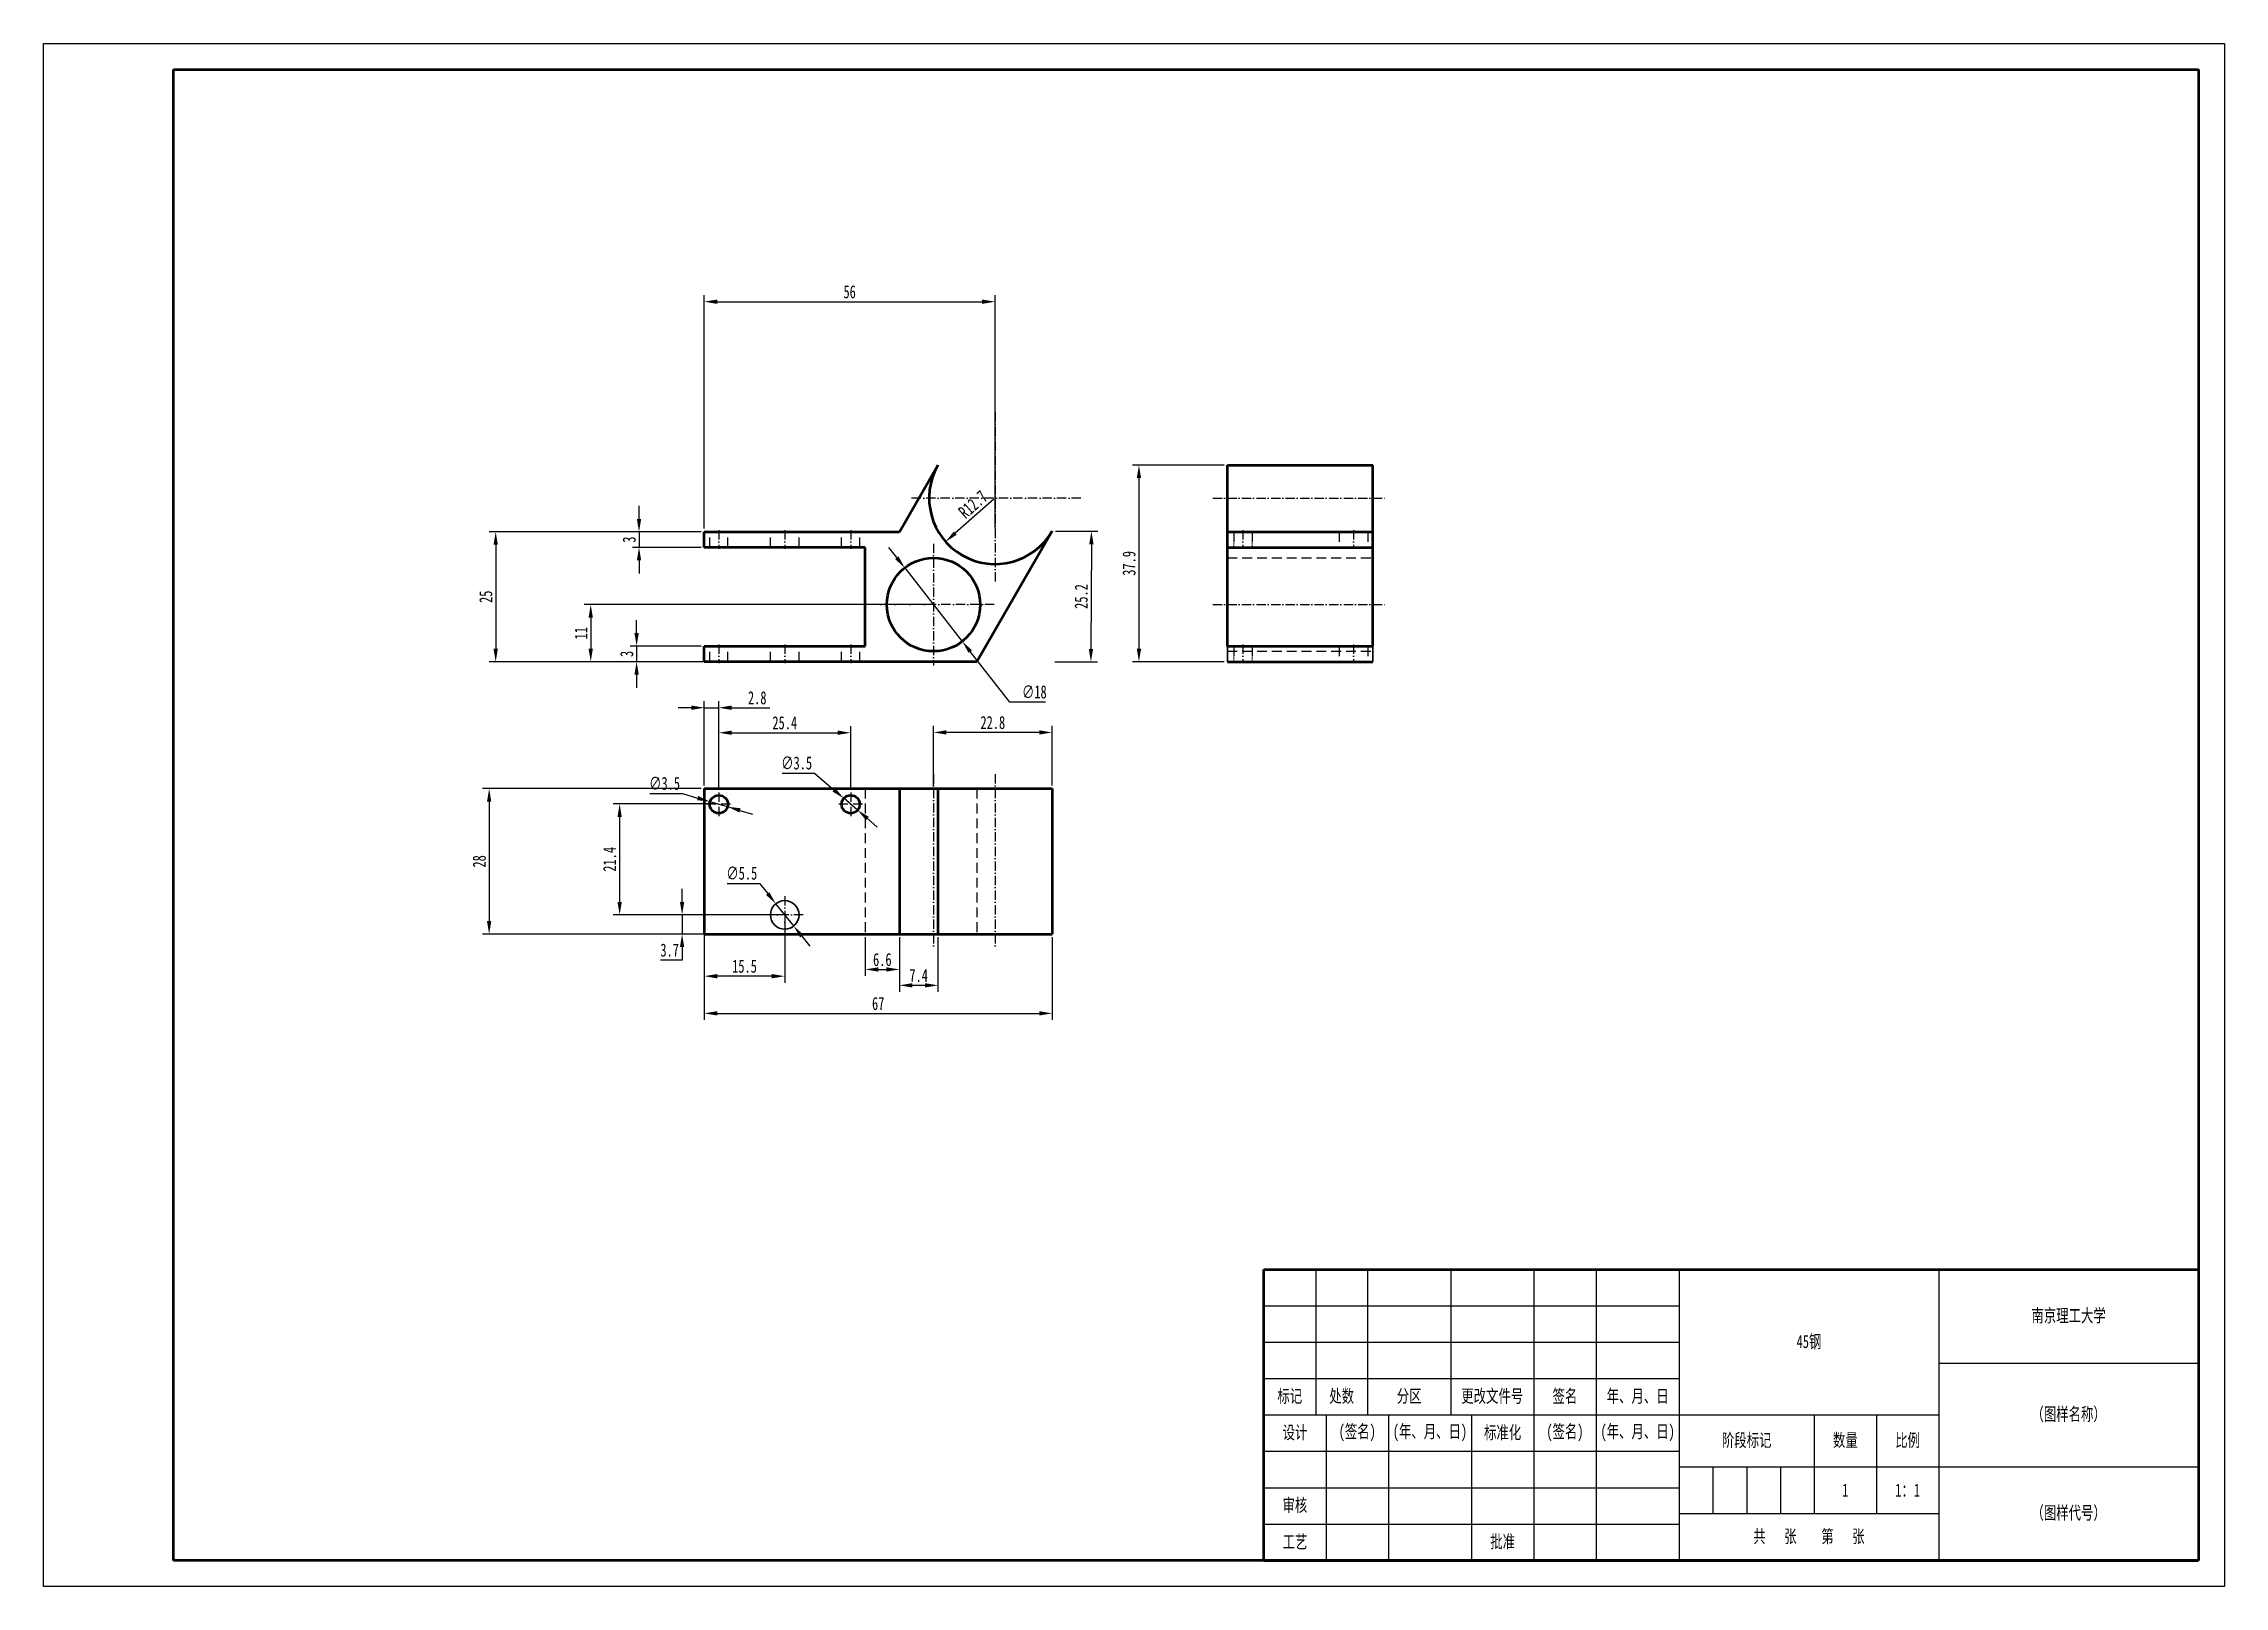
# Model space of a CAD drawing. Header units: millimetres. Extents: x 1050 to 2021, y 766 to 1186.
# Drawn here: x 1050 to 1470, y 765.6 to 1062.6 of the extents above; entities that cross this region are included whole.
import ezdxf

# ---------------------------------------------------------------- set-up
doc = ezdxf.new("R2010")
doc.units = ezdxf.units.MM
doc.header["$LTSCALE"] = 0.3
doc.linetypes.add('DASHDOT', pattern=[18.5, 12, -3, 0.5, -3])
doc.linetypes.add('DASHED', pattern=[19.05, 12.7, -6.35])
for name, color, linetype, lineweight in [('尺寸线', 3, 'Continuous', 25), ('粗实线', 7, 'Continuous', 50), ('细实线', 7, 'Continuous', 25), ('细文本', 7, 'Continuous', 25)]:
    doc.layers.add(name, color=color, linetype=linetype, lineweight=lineweight)
doc.styles.add('NUT Standard', font='simfang.ttf', dxfattribs={"width": 0.7, "height": 2.5})
doc.dimstyles.new('NUT Standard', dxfattribs={"dimtxt": 2.5, "dimasz": 2.5, "dimexe": 1.25, "dimexo": 0.625, "dimtad": 1, "dimtoh": 1, "dimdec": 1, "dimdsep": 46, "dimtxsty": 'NUT Standard', "dimcen": 2.5, "dimadec": 0, "dimazin": 0, "dimtfac": 1, "dimtdec": 1, "dimtmove": 0, "dimatfit": 3, "dimfxl": 1, "dimarcsym": 0})

msp = doc.modelspace()

# ---------------------------------------------------------------- texts
at = {"layer": '粗实线', "char_height": 2.5, "attachment_point": 5, "style": 'NUT Standard'}
for s, insert in [('\\pxqc;{\\fFangSong|b0|i0|c134|p49;1}', (1397.04, 784.12)), ('\\pxqc;{\\fFangSong|b0|i0|c134|p49;1：1}', (1409.04, 784.12))]:
    msp.add_mtext_dynamic_manual_height_columns(s, width=12, gutter_width=12.5, heights=[0], dxfattribs=dict(at, insert=insert))
at = {"layer": '细文本', "char_height": 2.5, "attachment_point": 5, "style": 'NUT Standard'}
for s, insert, width in [('{\\fFangSong|b0|i0|c134|p49;南京理工大学}', (1440.04, 817.62), 50), ('45钢', (1390.04, 812.62), 50), ('标记', (1290.04, 802.12), 10), ('处数', (1300.04, 802.12), 10), ('分区', (1313.04, 802.12), 16), ('更改文件号', (1329.04, 802.12), 16), ('签名', (1343.04, 802.12), 12), ('年、月、日', (1357.04, 802.12), 16), ('（图样名称）', (1440.04, 798.62), 50), ('设计', (1291.04, 795.12), 12), ('(签名)', (1303.04, 795.12), 12), ('(年、月、日)', (1317.04, 795.12), 16), ('标准化', (1331.04, 795.12), 12), ('(签名)', (1343.04, 795.12), 12), ('(年、月、日)', (1357.04, 795.12), 16), ('阶段标记', (1378.04, 793.62), 26), ('数量', (1397.04, 793.62), 12), ('比例', (1409.04, 793.62), 12), ('审核', (1291.04, 781.12), 12), ('（图样代号）', (1440.04, 779.62), 50), ('工艺', (1291.04, 774.12), 12), ('批准', (1331.04, 774.12), 12), ('共   张    第   张', (1390.04, 775.12), 50)]:
    msp.add_mtext(s, dxfattribs=dict(at, insert=insert, width=width))

# ---------------------------------------------------------------- blocks, each defined once
blk = doc.blocks.new('*D5')
at = {"layer": 'Defpoints', "color": 0, "transparency": 16777216}
for p in [(1233.28, 975.13), (1223.75, 966.73)]:
    blk.add_point(p, dxfattribs=at)
at = {"layer": '尺寸线', "color": 0, "lineweight": -2, "transparency": 16777216}
blk.add_line((1233.07, 974.95), (1225.63, 968.38), dxfattribs=at)
at = {"layer": '尺寸线', "color": 0, "transparency": 16777216}
blk.add_solid([(1225.35, 968.7), (1225.9, 968.07), (1223.75, 966.73)], dxfattribs=at)
at = {"layer": '尺寸线', "color": 0, "transparency": 16777216, "insert": (1229.03, 973.91), "char_height": 2.5, "attachment_point": 5, "rotation": 41.4159, "style": 'NUT Standard'}
blk.add_mtext('R12.7', dxfattribs=at)
blk = doc.blocks.new('*D6')
at = {"layer": 'Defpoints', "color": 0, "transparency": 16777216}
for p in [(1215.89, 961.69), (1226.97, 947.54)]:
    blk.add_point(p, dxfattribs=at)
at = {"layer": '尺寸线', "color": 0, "lineweight": -2, "transparency": 16777216}
for p, q in [((1214.35, 963.66), (1212.81, 965.63)), ((1215.89, 961.69), (1226.97, 947.54)), ((1236.14, 935.84), (1228.52, 945.57)), ((1243.02, 935.84), (1236.14, 935.84))]:
    blk.add_line(p, q, dxfattribs=at)
at = {"layer": '尺寸线', "color": 0, "transparency": 16777216}
for points in [[(1214.68, 963.92), (1214.02, 963.4), (1215.89, 961.69)], [(1228.84, 945.83), (1228.19, 945.32), (1226.97, 947.54)]]:
    blk.add_solid(points, dxfattribs=at)
at = {"layer": '尺寸线', "color": 0, "transparency": 16777216, "insert": (1240.85, 937.8), "char_height": 2.5, "attachment_point": 5, "style": 'NUT Standard'}
blk.add_mtext('∅18', dxfattribs=at)
blk = doc.blocks.new('*D7')
at = {"layer": 'Defpoints', "color": 0, "transparency": 16777216}
for p in [(1178.4, 916.68), (1181.76, 915.71)]:
    blk.add_point(p, dxfattribs=at)
at = {"layer": '尺寸线', "color": 0, "lineweight": -2, "transparency": 16777216}
for p, q in [((1166.82, 918.23), (1173.06, 918.23)), ((1173.06, 918.23), (1175.99, 917.38)), ((1181.76, 915.71), (1178.4, 916.68)), ((1184.16, 915.01), (1186.56, 914.31))]:
    blk.add_line(p, q, dxfattribs=at)
at = {"layer": '尺寸线', "color": 0, "transparency": 16777216}
for points in [[(1176.11, 917.78), (1175.88, 916.98), (1178.4, 916.68)], [(1184.28, 915.41), (1184.04, 914.61), (1181.76, 915.71)]]:
    blk.add_solid(points, dxfattribs=at)
at = {"layer": '尺寸线', "color": 0, "transparency": 16777216, "insert": (1169.63, 920.19), "char_height": 2.5, "attachment_point": 5, "style": 'NUT Standard'}
blk.add_mtext('∅3.5', dxfattribs=at)
blk = doc.blocks.new('*D8')
at = {"layer": 'Defpoints', "color": 0, "transparency": 16777216}
for p in [(1204.15, 917.33), (1206.81, 915.05)]:
    blk.add_point(p, dxfattribs=at)
at = {"layer": '尺寸线', "color": 0, "lineweight": -2, "transparency": 16777216}
for p, q in [((1192.27, 922.16), (1198.5, 922.16)), ((1198.5, 922.16), (1202.25, 918.96)), ((1206.81, 915.05), (1204.15, 917.33)), ((1208.71, 913.43), (1210.61, 911.8))]:
    blk.add_line(p, q, dxfattribs=at)
at = {"layer": '尺寸线', "color": 0, "transparency": 16777216}
for points in [[(1202.52, 919.27), (1201.98, 918.64), (1204.15, 917.33)], [(1208.98, 913.75), (1208.44, 913.11), (1206.81, 915.05)]]:
    blk.add_solid(points, dxfattribs=at)
at = {"layer": '尺寸线', "color": 0, "transparency": 16777216, "insert": (1195.07, 924.12), "char_height": 2.5, "attachment_point": 5, "style": 'NUT Standard'}
blk.add_mtext('∅3.5', dxfattribs=at)
blk = doc.blocks.new('*D9')
at = {"layer": 'Defpoints', "color": 0, "transparency": 16777216}
for p in [(1191.06, 897.04), (1194.5, 892.75)]:
    blk.add_point(p, dxfattribs=at)
at = {"layer": '尺寸线', "color": 0, "lineweight": -2, "transparency": 16777216}
for p, q in [((1181.69, 900.94), (1187.93, 900.94)), ((1187.93, 900.94), (1189.49, 898.99)), ((1194.5, 892.75), (1191.06, 897.04)), ((1196.06, 890.8), (1197.63, 888.85))]:
    blk.add_line(p, q, dxfattribs=at)
at = {"layer": '尺寸线', "color": 0, "transparency": 16777216}
for points in [[(1189.82, 899.25), (1189.17, 898.73), (1191.06, 897.04)], [(1196.39, 891.06), (1195.74, 890.54), (1194.5, 892.75)]]:
    blk.add_solid(points, dxfattribs=at)
at = {"layer": '尺寸线', "color": 0, "transparency": 16777216, "insert": (1184.5, 902.9), "char_height": 2.5, "attachment_point": 5, "style": 'NUT Standard'}
blk.add_mtext('∅5.5', dxfattribs=at)
blk = doc.blocks.new('*D10')
at = {"layer": 'Defpoints', "color": 0, "transparency": 16777216}
for p in [(1177.28, 919.19), (1135.85, 891.19), (1177.28, 891.19)]:
    blk.add_point(p, dxfattribs=at)
at = {"layer": '尺寸线', "color": 0, "lineweight": -2, "transparency": 16777216}
for p, q in [((1176.65, 919.19), (1134.6, 919.19)), ((1135.85, 916.69), (1135.85, 893.69)), ((1176.65, 891.19), (1134.6, 891.19))]:
    blk.add_line(p, q, dxfattribs=at)
at = {"layer": '尺寸线', "color": 0, "transparency": 16777216}
for points in [[(1135.43, 916.69), (1136.26, 916.69), (1135.85, 919.19)], [(1135.43, 893.69), (1136.26, 893.69), (1135.85, 891.19)]]:
    blk.add_solid(points, dxfattribs=at)
at = {"layer": '尺寸线', "color": 0, "transparency": 16777216, "insert": (1133.96, 905.19), "char_height": 2.5, "attachment_point": 5, "rotation": 90, "style": 'NUT Standard'}
blk.add_mtext('28', dxfattribs=at)
blk = doc.blocks.new('*D11')
at = {"layer": 'Defpoints', "color": 0, "transparency": 16777216}
for p in [(1177.28, 968.63), (1137.11, 943.63), (1177.28, 943.63)]:
    blk.add_point(p, dxfattribs=at)
at = {"layer": '尺寸线', "color": 0, "lineweight": -2, "transparency": 16777216}
for p, q in [((1176.65, 968.63), (1135.86, 968.63)), ((1137.11, 966.13), (1137.11, 946.13)), ((1176.65, 943.63), (1135.86, 943.63))]:
    blk.add_line(p, q, dxfattribs=at)
at = {"layer": '尺寸线', "color": 0, "transparency": 16777216}
for points in [[(1136.69, 966.13), (1137.53, 966.13), (1137.11, 968.63)], [(1136.69, 946.13), (1137.53, 946.13), (1137.11, 943.63)]]:
    blk.add_solid(points, dxfattribs=at)
at = {"layer": '尺寸线', "color": 0, "transparency": 16777216, "insert": (1135.22, 956.13), "char_height": 2.5, "attachment_point": 5, "rotation": 90, "style": 'NUT Standard'}
blk.add_mtext('25', dxfattribs=at)
blk = doc.blocks.new('*D12')
at = {"layer": 'Defpoints', "color": 0, "transparency": 16777216}
for p in [(1221.43, 954.62), (1155.41, 943.63), (1221.43, 943.63)]:
    blk.add_point(p, dxfattribs=at)
at = {"layer": '尺寸线', "color": 0, "lineweight": -2, "transparency": 16777216}
for p, q in [((1220.81, 954.62), (1154.16, 954.62)), ((1155.41, 952.12), (1155.41, 946.13)), ((1220.81, 943.63), (1154.16, 943.63))]:
    blk.add_line(p, q, dxfattribs=at)
at = {"layer": '尺寸线', "color": 0, "transparency": 16777216}
for points in [[(1155, 952.12), (1155.83, 952.12), (1155.41, 954.62)], [(1155, 946.13), (1155.83, 946.13), (1155.41, 943.63)]]:
    blk.add_solid(points, dxfattribs=at)
at = {"layer": '尺寸线', "color": 0, "transparency": 16777216, "insert": (1153.54, 949.12), "char_height": 2.5, "attachment_point": 5, "rotation": 90, "style": 'NUT Standard'}
blk.add_mtext('11', dxfattribs=at)
blk = doc.blocks.new('*D13')
at = {"layer": 'Defpoints', "color": 0, "transparency": 16777216}
for p in [(1177.28, 946.63), (1164.25, 943.63), (1177.28, 943.63)]:
    blk.add_point(p, dxfattribs=at)
at = {"layer": '尺寸线', "color": 0, "lineweight": -2, "transparency": 16777216}
for p, q in [((1164.25, 949.13), (1164.25, 951.63)), ((1176.65, 946.63), (1163, 946.63)), ((1164.25, 946.63), (1164.25, 943.63)), ((1176.65, 943.63), (1163, 943.63)), ((1164.25, 941.13), (1164.25, 938.63))]:
    blk.add_line(p, q, dxfattribs=at)
at = {"layer": '尺寸线', "color": 0, "transparency": 16777216}
for points in [[(1163.83, 949.13), (1164.66, 949.13), (1164.25, 946.63)], [(1163.83, 941.13), (1164.66, 941.13), (1164.25, 943.63)]]:
    blk.add_solid(points, dxfattribs=at)
at = {"layer": '尺寸线', "color": 0, "transparency": 16777216, "insert": (1162.36, 945.13), "char_height": 2.5, "attachment_point": 5, "rotation": 90, "style": 'NUT Standard'}
blk.add_mtext('3', dxfattribs=at)
blk = doc.blocks.new('*D14')
at = {"layer": 'Defpoints', "color": 0, "transparency": 16777216}
for p in [(1177.28, 968.63), (1164.72, 965.63), (1177.28, 965.63)]:
    blk.add_point(p, dxfattribs=at)
at = {"layer": '尺寸线', "color": 0, "lineweight": -2, "transparency": 16777216}
for p, q in [((1164.72, 971.13), (1164.72, 973.63)), ((1176.65, 968.63), (1163.47, 968.63)), ((1164.72, 968.63), (1164.72, 965.63)), ((1176.65, 965.63), (1163.47, 965.63)), ((1164.72, 963.13), (1164.72, 960.63))]:
    blk.add_line(p, q, dxfattribs=at)
at = {"layer": '尺寸线', "color": 0, "transparency": 16777216}
for points in [[(1164.3, 971.13), (1165.13, 971.13), (1164.72, 968.63)], [(1164.3, 963.13), (1165.13, 963.13), (1164.72, 965.63)]]:
    blk.add_solid(points, dxfattribs=at)
at = {"layer": '尺寸线', "color": 0, "transparency": 16777216, "insert": (1162.83, 967.13), "char_height": 2.5, "attachment_point": 5, "rotation": 90, "style": 'NUT Standard'}
blk.add_mtext('3', dxfattribs=at)
blk = doc.blocks.new('*D15')
at = {"layer": 'Defpoints', "color": 0, "transparency": 16777216}
for p in [(1205.48, 929.95), (1180.08, 918.47), (1205.48, 918.47)]:
    blk.add_point(p, dxfattribs=at)
at = {"layer": '尺寸线', "color": 0, "lineweight": -2, "transparency": 16777216}
for p, q in [((1180.08, 919.09), (1180.08, 931.2)), ((1182.58, 929.95), (1202.98, 929.95)), ((1205.48, 919.09), (1205.48, 931.2))]:
    blk.add_line(p, q, dxfattribs=at)
at = {"layer": '尺寸线', "color": 0, "transparency": 16777216}
for points in [[(1182.58, 930.37), (1182.58, 929.54), (1180.08, 929.95)], [(1202.98, 930.37), (1202.98, 929.54), (1205.48, 929.95)]]:
    blk.add_solid(points, dxfattribs=at)
at = {"layer": '尺寸线', "color": 0, "transparency": 16777216, "insert": (1192.78, 931.85), "char_height": 2.5, "attachment_point": 5, "style": 'NUT Standard'}
blk.add_mtext('25.4', dxfattribs=at)
blk = doc.blocks.new('*D16')
at = {"layer": 'Defpoints', "color": 0, "transparency": 16777216}
for p in [(1180.08, 934.77), (1177.28, 919.19), (1180.08, 919.19)]:
    blk.add_point(p, dxfattribs=at)
at = {"layer": '尺寸线', "color": 0, "lineweight": -2, "transparency": 16777216}
for p, q in [((1174.78, 934.77), (1172.28, 934.77)), ((1177.28, 919.82), (1177.28, 936.02)), ((1177.28, 934.77), (1180.08, 934.77)), ((1180.08, 919.82), (1180.08, 936.02)), ((1182.58, 934.77), (1189.89, 934.77))]:
    blk.add_line(p, q, dxfattribs=at)
at = {"layer": '尺寸线', "color": 0, "transparency": 16777216}
for points in [[(1174.78, 935.19), (1174.78, 934.35), (1177.28, 934.77)], [(1182.58, 935.19), (1182.58, 934.35), (1180.08, 934.77)]]:
    blk.add_solid(points, dxfattribs=at)
at = {"layer": '尺寸线', "color": 0, "transparency": 16777216, "insert": (1187.48, 936.67), "char_height": 2.5, "attachment_point": 5, "style": 'NUT Standard'}
blk.add_mtext('2.8', dxfattribs=at)
blk = doc.blocks.new('*D17')
at = {"layer": 'Defpoints', "color": 0, "transparency": 16777216}
for p in [(1177.28, 891.19), (1244.28, 891.19), (1244.28, 875.93)]:
    blk.add_point(p, dxfattribs=at)
at = {"layer": '尺寸线', "color": 0, "lineweight": -2, "transparency": 16777216}
for p, q in [((1177.28, 890.57), (1177.28, 874.68)), ((1244.28, 890.57), (1244.28, 874.68)), ((1179.78, 875.93), (1241.78, 875.93))]:
    blk.add_line(p, q, dxfattribs=at)
at = {"layer": '尺寸线', "color": 0, "transparency": 16777216}
for points in [[(1179.78, 876.35), (1179.78, 875.52), (1177.28, 875.93)], [(1241.78, 876.35), (1241.78, 875.52), (1244.28, 875.93)]]:
    blk.add_solid(points, dxfattribs=at)
at = {"layer": '尺寸线', "color": 0, "transparency": 16777216, "insert": (1210.78, 877.82), "char_height": 2.5, "attachment_point": 5, "style": 'NUT Standard'}
blk.add_mtext('67', dxfattribs=at)
blk = doc.blocks.new('*D18')
at = {"layer": 'Defpoints', "color": 0, "transparency": 16777216}
for p in [(1221.43, 930.01), (1221.43, 919.19), (1244.28, 919.19)]:
    blk.add_point(p, dxfattribs=at)
at = {"layer": '尺寸线', "color": 0, "lineweight": -2, "transparency": 16777216}
for p, q in [((1221.43, 919.82), (1221.43, 931.26)), ((1241.78, 930.01), (1223.93, 930.01)), ((1244.28, 919.82), (1244.28, 931.26))]:
    blk.add_line(p, q, dxfattribs=at)
at = {"layer": '尺寸线', "color": 0, "transparency": 16777216}
for points in [[(1223.93, 930.43), (1223.93, 929.6), (1221.43, 930.01)], [(1241.78, 930.43), (1241.78, 929.6), (1244.28, 930.01)]]:
    blk.add_solid(points, dxfattribs=at)
at = {"layer": '尺寸线', "color": 0, "transparency": 16777216, "insert": (1232.85, 931.91), "char_height": 2.5, "attachment_point": 5, "style": 'NUT Standard'}
blk.add_mtext('22.8', dxfattribs=at)
blk = doc.blocks.new('*D19')
at = {"layer": 'Defpoints', "color": 0, "transparency": 16777216}
for p in [(1233.28, 1012.94), (1177.28, 968.63), (1233.28, 968.63)]:
    blk.add_point(p, dxfattribs=at)
at = {"layer": '尺寸线', "color": 0, "lineweight": -2, "transparency": 16777216}
for p, q in [((1177.28, 969.26), (1177.28, 1014.19)), ((1179.78, 1012.94), (1230.78, 1012.94)), ((1233.28, 969.26), (1233.28, 1014.19))]:
    blk.add_line(p, q, dxfattribs=at)
at = {"layer": '尺寸线', "color": 0, "transparency": 16777216}
for points in [[(1179.78, 1013.35), (1179.78, 1012.52), (1177.28, 1012.94)], [(1230.78, 1013.35), (1230.78, 1012.52), (1233.28, 1012.94)]]:
    blk.add_solid(points, dxfattribs=at)
at = {"layer": '尺寸线', "color": 0, "transparency": 16777216, "insert": (1205.28, 1014.83), "char_height": 2.5, "attachment_point": 5, "style": 'NUT Standard'}
blk.add_mtext('56', dxfattribs=at)
blk = doc.blocks.new('*D20')
at = {"layer": 'Defpoints', "color": 0, "transparency": 16777216}
for p in [(1278.03, 981.48), (1260.99, 943.63), (1278.03, 943.63)]:
    blk.add_point(p, dxfattribs=at)
at = {"layer": '尺寸线', "color": 0, "lineweight": -2, "transparency": 16777216}
for p, q in [((1277.4, 981.48), (1259.74, 981.48)), ((1260.99, 978.98), (1260.99, 946.13)), ((1277.4, 943.63), (1259.74, 943.63))]:
    blk.add_line(p, q, dxfattribs=at)
at = {"layer": '尺寸线', "color": 0, "transparency": 16777216}
for points in [[(1260.58, 978.98), (1261.41, 978.98), (1260.99, 981.48)], [(1260.58, 946.13), (1261.41, 946.13), (1260.99, 943.63)]]:
    blk.add_solid(points, dxfattribs=at)
at = {"layer": '尺寸线', "color": 0, "transparency": 16777216, "insert": (1259.1, 962.56), "char_height": 2.5, "attachment_point": 5, "rotation": 90, "style": 'NUT Standard'}
blk.add_mtext('37.9', dxfattribs=at)
blk = doc.blocks.new('*D21')
at = {"layer": 'Defpoints', "color": 0, "transparency": 16777216}
for p in [(1244.28, 968.78), (1244.17, 943.63), (1251.74, 943.6)]:
    blk.add_point(p, dxfattribs=at)
at = {"layer": '尺寸线', "color": 0, "lineweight": -2, "transparency": 16777216}
for p, q in [((1244.9, 968.78), (1253.09, 968.74)), ((1251.83, 966.25), (1251.75, 946.1)), ((1244.79, 943.63), (1252.99, 943.59))]:
    blk.add_line(p, q, dxfattribs=at)
at = {"layer": '尺寸线', "color": 0, "transparency": 16777216}
for points in [[(1251.42, 966.25), (1252.25, 966.25), (1251.84, 968.75)], [(1251.33, 946.1), (1252.16, 946.1), (1251.74, 943.6)]]:
    blk.add_solid(points, dxfattribs=at)
at = {"layer": '尺寸线', "color": 0, "transparency": 16777216, "insert": (1249.89, 956.18), "char_height": 2.5, "attachment_point": 5, "rotation": 89.7567, "style": 'NUT Standard'}
blk.add_mtext('25.2', dxfattribs=at)
blk = doc.blocks.new('*D22')
at = {"layer": 'Defpoints', "color": 0, "transparency": 16777216}
for p in [(1214.86, 891.19), (1222.28, 891.19), (1222.28, 881.33)]:
    blk.add_point(p, dxfattribs=at)
at = {"layer": '尺寸线', "color": 0, "lineweight": -2, "transparency": 16777216}
for p, q in [((1214.86, 890.57), (1214.86, 880.08)), ((1222.28, 890.57), (1222.28, 880.08)), ((1217.36, 881.33), (1219.78, 881.33))]:
    blk.add_line(p, q, dxfattribs=at)
at = {"layer": '尺寸线', "color": 0, "transparency": 16777216}
for points in [[(1217.36, 881.75), (1217.36, 880.91), (1214.86, 881.33)], [(1219.78, 881.75), (1219.78, 880.91), (1222.28, 881.33)]]:
    blk.add_solid(points, dxfattribs=at)
at = {"layer": '尺寸线', "color": 0, "transparency": 16777216, "insert": (1218.57, 883.23), "char_height": 2.5, "attachment_point": 5, "style": 'NUT Standard'}
blk.add_mtext('7.4', dxfattribs=at)
blk = doc.blocks.new('*D23')
at = {"layer": 'Defpoints', "color": 0, "transparency": 16777216}
for p in [(1208.28, 891.19), (1214.86, 891.19), (1214.86, 884.39)]:
    blk.add_point(p, dxfattribs=at)
at = {"layer": '尺寸线', "color": 0, "lineweight": -2, "transparency": 16777216}
for p, q in [((1208.28, 890.57), (1208.28, 883.14)), ((1214.86, 890.57), (1214.86, 883.14)), ((1210.78, 884.39), (1212.36, 884.39))]:
    blk.add_line(p, q, dxfattribs=at)
at = {"layer": '尺寸线', "color": 0, "transparency": 16777216}
for points in [[(1210.78, 884.8), (1210.78, 883.97), (1208.28, 884.39)], [(1212.36, 884.8), (1212.36, 883.97), (1214.86, 884.39)]]:
    blk.add_solid(points, dxfattribs=at)
at = {"layer": '尺寸线', "color": 0, "transparency": 16777216, "insert": (1211.57, 886.28), "char_height": 2.5, "attachment_point": 5, "style": 'NUT Standard'}
blk.add_mtext('6.6', dxfattribs=at)
blk = doc.blocks.new('*D24')
at = {"layer": 'Defpoints', "color": 0, "transparency": 16777216}
for p in [(1192.78, 894.89), (1173.01, 891.19), (1192.78, 891.19)]:
    blk.add_point(p, dxfattribs=at)
at = {"layer": '尺寸线', "color": 0, "lineweight": -2, "transparency": 16777216}
for p, q in [((1173.01, 897.39), (1173.01, 899.89)), ((1192.15, 894.89), (1171.76, 894.89)), ((1173.01, 894.89), (1173.01, 891.19)), ((1192.15, 891.19), (1171.76, 891.19)), ((1173.01, 888.69), (1173.01, 886.19)), ((1173.01, 886.19), (1168.84, 886.19))]:
    blk.add_line(p, q, dxfattribs=at)
at = {"layer": '尺寸线', "color": 0, "transparency": 16777216}
for points in [[(1172.59, 897.39), (1173.42, 897.39), (1173.01, 894.89)], [(1172.59, 888.69), (1173.42, 888.69), (1173.01, 891.19)]]:
    blk.add_solid(points, dxfattribs=at)
at = {"layer": '尺寸线', "color": 0, "transparency": 16777216, "insert": (1170.61, 888.09), "char_height": 2.5, "attachment_point": 5, "style": 'NUT Standard'}
blk.add_mtext('3.7', dxfattribs=at)
blk = doc.blocks.new('*D25')
at = {"layer": 'Defpoints', "color": 0, "transparency": 16777216}
for p in [(1179.84, 916.26), (1160.98, 894.89), (1179.84, 894.89)]:
    blk.add_point(p, dxfattribs=at)
at = {"layer": '尺寸线', "color": 0, "lineweight": -2, "transparency": 16777216}
for p, q in [((1179.21, 916.26), (1159.73, 916.26)), ((1160.98, 913.76), (1160.98, 897.39)), ((1179.21, 894.89), (1159.73, 894.89))]:
    blk.add_line(p, q, dxfattribs=at)
at = {"layer": '尺寸线', "color": 0, "transparency": 16777216}
for points in [[(1160.56, 913.76), (1161.39, 913.76), (1160.98, 916.26)], [(1160.56, 897.39), (1161.39, 897.39), (1160.98, 894.89)]]:
    blk.add_solid(points, dxfattribs=at)
at = {"layer": '尺寸线', "color": 0, "transparency": 16777216, "insert": (1159.08, 905.58), "char_height": 2.5, "attachment_point": 5, "rotation": 90, "style": 'NUT Standard'}
blk.add_mtext('21.4', dxfattribs=at)
blk = doc.blocks.new('*D26')
at = {"layer": 'Defpoints', "color": 0, "transparency": 16777216}
for p in [(1177.28, 894.89), (1192.78, 894.89), (1177.28, 883.09)]:
    blk.add_point(p, dxfattribs=at)
at = {"layer": '尺寸线', "color": 0, "lineweight": -2, "transparency": 16777216}
for p, q in [((1177.28, 894.27), (1177.28, 881.84)), ((1192.78, 894.27), (1192.78, 881.84)), ((1190.28, 883.09), (1179.78, 883.09))]:
    blk.add_line(p, q, dxfattribs=at)
at = {"layer": '尺寸线', "color": 0, "transparency": 16777216}
for points in [[(1179.78, 883.51), (1179.78, 882.67), (1177.28, 883.09)], [(1190.28, 883.51), (1190.28, 882.67), (1192.78, 883.09)]]:
    blk.add_solid(points, dxfattribs=at)
at = {"layer": '尺寸线', "color": 0, "transparency": 16777216, "insert": (1185.03, 884.99), "char_height": 2.5, "attachment_point": 5, "style": 'NUT Standard'}
blk.add_mtext('15.5', dxfattribs=at)

# ---------------------------------------------------------------- dimensions: what is measured, and where the dimension line sits
at = {"layer": '尺寸线'}
for base, p1, p2, picture, middle in [((1233.28, 1012.94), (1177.28, 968.63), (1233.28, 968.63), '*D19', (1205.28, 1014.83)), ((1180.08, 934.77), (1177.28, 919.19), (1180.08, 919.19), '*D16', (1187.48, 936.67)), ((1205.48, 929.95), (1180.08, 918.47), (1205.48, 918.47), '*D15', (1192.78, 931.85)), ((1221.4278, 930.0143), (1244.2755, 919.1925), (1221.4278, 919.1925), '*D18', (1232.8517, 931.9107)), ((1177.28, 883.09), (1192.78, 894.89), (1177.28, 894.89), '*D26', (1185.03, 884.99)), ((1244.28, 875.93), (1177.28, 891.19), (1244.28, 891.19), '*D17', (1210.78, 877.82)), ((1214.86, 884.39), (1208.28, 891.19), (1214.86, 891.19), '*D23', (1211.57, 886.28)), ((1222.28, 881.33), (1214.86, 891.19), (1222.28, 891.19), '*D22', (1218.57, 883.23))]:
    dim = msp.add_linear_dim(base=base, p1=p1, p2=p2, dimstyle='NUT Standard', dxfattribs=at)
    dim.commit()
    dim.dimension.update_dxf_attribs({"geometry": picture, "text_midpoint": middle})
for base, p1, p2, picture, middle in [((1260.994447, 943.630377), (1278.025499, 981.480383), (1278.025499, 943.630377), '*D20', (1259.098018, 962.55538)), ((1164.72, 965.63), (1177.28, 968.63), (1177.28, 965.63), '*D14', (1162.83, 967.13)), ((1137.11, 943.63), (1177.28, 968.63), (1177.28, 943.63), '*D11', (1135.22, 956.13)), ((1155.41, 943.63), (1221.43, 954.62), (1221.43, 943.63), '*D12', (1153.54, 949.12)), ((1164.25, 943.63), (1177.28, 946.63), (1177.28, 943.63), '*D13', (1162.36, 945.13)), ((1135.85, 891.19), (1177.28, 919.19), (1177.28, 891.19), '*D10', (1133.96, 905.19)), ((1160.98, 894.89), (1179.84, 916.26), (1179.84, 894.89), '*D25', (1159.08, 905.58)), ((1173.01, 891.19), (1192.78, 894.89), (1192.78, 891.19), '*D24', (1170.61, 888.09))]:
    dim = msp.add_linear_dim(base=base, p1=p1, p2=p2, angle=90, dimstyle='NUT Standard', dxfattribs=at)
    dim.commit()
    dim.dimension.update_dxf_attribs({"geometry": picture, "text_midpoint": middle})
dim = msp.add_radius_dim(center=(1233.28, 975.13), mpoint=(1223.75, 966.73), dimstyle='NUT Standard', dxfattribs=at)
dim.commit()
dim.dimension.update_dxf_attribs({"geometry": '*D5', "text_midpoint": (1230.28, 972.49), "dimtype": 164})
dim = msp.add_aligned_dim(p1=(1244.28, 968.78), p2=(1244.17, 943.63), distance=7.57, dimstyle='NUT Standard', dxfattribs=at)
dim.commit()
dim.dimension.update_dxf_attribs({"geometry": '*D21', "text_midpoint": (1249.89, 956.18)})
for p1, p2, picture, middle in [((1215.89, 961.69), (1226.97, 947.54), '*D6', (1240.85, 935.84)), ((1206.81, 915.05), (1204.15, 917.33), '*D8', (1195.07, 922.16)), ((1181.76, 915.71), (1178.4, 916.68), '*D7', (1169.63, 918.23)), ((1194.5, 892.75), (1191.06, 897.04), '*D9', (1184.5, 900.94))]:
    dim = msp.add_diameter_dim_2p(p1=p1, p2=p2, dimstyle='NUT Standard', dxfattribs=at)
    dim.commit()
    dim.dimension.update_dxf_attribs({"geometry": picture, "text_midpoint": middle, "dimtype": 163})

# ---------------------------------------------------------------- linework, layer by layer
for p, q in [((1050.04, 1062.62), (1470.04, 1062.62)), ((1050.04, 765.62), (1050.04, 1062.62)), ((1470.04, 1062.62), (1470.04, 765.62)), ((1470.04, 765.62), (1050.04, 765.62))]:
    msp.add_line(p, q)
at = {"color": 242, "linetype": 'DASHDOT', "lineweight": 25, "ltscale": 0.5, "true_color": 0xcd2027}
for p, q in [((1233.28, 991.64), (1233.28, 958.62)), ((1249.79, 975.13), (1216.77, 975.13)), ((1275.23, 975.13), (1308.83, 975.13)), ((1180.08, 968.93), (1180.08, 965.33)), ((1192.78, 968.93), (1192.78, 965.33)), ((1205.48, 968.93), (1205.48, 965.33)), ((1221.43, 966.3), (1221.43, 942.93)), ((1281.03, 968.93), (1281.03, 965.33)), ((1302.33, 968.93), (1302.33, 965.33)), ((1233.12, 954.62), (1209.75, 954.62)), ((1275.23, 954.62), (1308.83, 954.62)), ((1180.08, 946.93), (1180.08, 943.33)), ((1192.78, 946.93), (1192.78, 943.33)), ((1205.48, 946.93), (1205.48, 943.33)), ((1281.03, 946.93), (1281.03, 943.33)), ((1302.33, 946.93), (1302.33, 943.33)), ((1221.43, 921.99), (1221.43, 888.39)), ((1233.28, 921.99), (1233.28, 888.39)), ((1182.35, 916.19), (1177.8, 916.19)), ((1180.08, 918.47), (1180.08, 913.92)), ((1207.75, 916.19), (1203.2, 916.19)), ((1205.48, 918.47), (1205.48, 913.92)), ((1196.35, 894.89), (1189.2, 894.89)), ((1192.78, 898.47), (1192.78, 891.32))]:
    msp.add_line(p, q, dxfattribs=at)
at = {"color": 7, "lineweight": 50}
for p, q in [((1214.86, 968.63), (1222.28, 981.48)), ((1278.03, 968.63), (1278.03, 981.48)), ((1278.03, 981.48), (1306.03, 981.48)), ((1306.03, 968.63), (1306.03, 981.48)), ((1177.28, 965.63), (1177.28, 968.63)), ((1177.28, 968.63), (1214.86, 968.63)), ((1244.28, 968.78), (1229.76, 943.63)), ((1278.03, 965.63), (1278.03, 968.63)), ((1278.03, 968.63), (1306.03, 968.63)), ((1306.03, 965.63), (1306.03, 968.63)), ((1208.28, 965.63), (1177.28, 965.63)), ((1208.28, 946.63), (1208.28, 965.63)), ((1278.03, 946.63), (1278.03, 965.63)), ((1278.03, 965.63), (1306.03, 965.63)), ((1306.03, 946.63), (1306.03, 965.63)), ((1177.28, 943.63), (1177.28, 946.63)), ((1177.28, 946.63), (1208.28, 946.63)), ((1278.03, 946.63), (1306.03, 946.63)), ((1229.76, 943.63), (1177.28, 943.63)), ((1278.03, 943.63), (1306.03, 943.63)), ((1177.28, 919.19), (1214.86, 919.19)), ((1177.28, 919.19), (1177.28, 891.19)), ((1214.86, 919.19), (1222.28, 919.19)), ((1214.86, 919.19), (1214.86, 891.19)), ((1222.28, 919.19), (1244.28, 919.19)), ((1222.28, 919.19), (1222.28, 891.19)), ((1244.28, 919.19), (1244.28, 891.19)), ((1177.28, 891.19), (1214.86, 891.19)), ((1214.86, 891.19), (1222.28, 891.19)), ((1220.58, 891.19), (1244.28, 891.19))]:
    msp.add_line(p, q, dxfattribs=at)
at = {"color": 2, "linetype": 'DASHED', "lineweight": 25, "ltscale": 0.5, "true_color": 0xf1eb1f}
for p, q in [((1178.33, 965.63), (1178.33, 968.63)), ((1181.83, 965.63), (1181.83, 968.63)), ((1190.03, 965.63), (1190.03, 968.63)), ((1195.53, 965.63), (1195.53, 968.63)), ((1203.73, 965.63), (1203.73, 968.63)), ((1207.23, 965.63), (1207.23, 968.63)), ((1278.03, 968.78), (1306.03, 968.78)), ((1279.28, 968.63), (1279.28, 965.63)), ((1282.78, 968.63), (1282.78, 965.63)), ((1299.58, 968.63), (1299.58, 965.63)), ((1305.08, 968.63), (1305.08, 965.63)), ((1278.03, 963.6), (1306.03, 963.6)), ((1178.33, 943.63), (1178.33, 946.63)), ((1181.83, 943.63), (1181.83, 946.63)), ((1190.03, 943.63), (1190.03, 946.63)), ((1195.53, 943.63), (1195.53, 946.63)), ((1203.73, 943.63), (1203.73, 946.63)), ((1207.23, 943.63), (1207.23, 946.63)), ((1278.03, 945.63), (1306.03, 945.63)), ((1279.28, 946.63), (1279.28, 943.63)), ((1282.78, 946.63), (1282.78, 943.63)), ((1299.58, 946.63), (1299.58, 943.63)), ((1305.08, 946.63), (1305.08, 943.63)), ((1208.28, 919.19), (1208.28, 891.19)), ((1229.76, 919.19), (1229.76, 891.19))]:
    msp.add_line(p, q, dxfattribs=at)
at = {"color": 7, "linetype": 'DASHED', "lineweight": 13, "ltscale": 0.075}
for p, q in [((1279.28, 968.63), (1279.28, 965.63)), ((1282.78, 968.63), (1282.78, 965.63)), ((1279.28, 946.63), (1279.28, 943.63)), ((1282.78, 946.63), (1282.78, 943.63))]:
    msp.add_line(p, q, dxfattribs=at)
at = {"color": 7, "lineweight": 35}
for p, q in [((1278.03, 943.63), (1278.03, 946.63)), ((1306.03, 943.63), (1306.03, 946.63))]:
    msp.add_line(p, q, dxfattribs=at)
at = {"color": 7, "linetype": 'DASHED', "lineweight": 13, "ltscale": 0.042538}
msp.add_line((1220.58, 919.19), (1222.28, 919.19), dxfattribs=at)
at = {"color": 7, "lineweight": 50}
for centre, radius in [((1221.43, 954.62), 8.99), ((1180.08, 916.19), 1.75), ((1205.48, 916.19), 1.75)]:
    msp.add_circle(centre, radius, dxfattribs=at)
at = {"color": 7, "lineweight": 35}
msp.add_circle((1192.78, 894.89), 2.75, dxfattribs=at)
at = {"color": 7, "lineweight": 50}
msp.add_arc((1233.28, 975.13), 12.7, 150, 330, dxfattribs=at)
at = {"layer": '粗实线'}
for p, q in [((1075.04, 770.62), (1075.04, 1057.62)), ((1075.04, 1057.62), (1465.04, 1057.62)), ((1465.04, 1057.62), (1465.04, 770.62)), ((1285.04, 826.62), (1465.04, 826.62)), ((1285.04, 770.62), (1285.04, 826.62)), ((1465.04, 770.62), (1075.04, 770.62)), ((1285.04, 770.62), (1465.04, 770.62))]:
    msp.add_line(p, q, dxfattribs=at)
at = {"layer": '细实线'}
for p, q in [((1295.04, 826.62), (1295.04, 798.62)), ((1305.04, 826.62), (1305.04, 798.62)), ((1321.04, 826.62), (1321.04, 798.62)), ((1337.04, 826.62), (1337.04, 798.62)), ((1349.04, 826.62), (1349.04, 798.62)), ((1365.04, 826.62), (1365.04, 770.62)), ((1415.04, 826.62), (1415.04, 770.62)), ((1285.04, 819.62), (1365.04, 819.62)), ((1285.04, 812.62), (1365.04, 812.62)), ((1415.04, 808.62), (1465.04, 808.62)), ((1285.04, 805.62), (1365.04, 805.62)), ((1285.04, 798.62), (1415.04, 798.62)), ((1297.04, 798.62), (1297.04, 770.62)), ((1309.04, 798.62), (1309.04, 770.62)), ((1325.04, 798.62), (1325.04, 770.62)), ((1337.04, 798.62), (1337.04, 770.62)), ((1349.04, 798.62), (1349.04, 770.62)), ((1391.04, 798.62), (1391.04, 779.62)), ((1403.04, 798.62), (1403.04, 779.62)), ((1285.04, 791.62), (1365.04, 791.62)), ((1365.04, 788.62), (1465.04, 788.62)), ((1371.54, 788.62), (1371.54, 779.62)), ((1378.04, 788.62), (1378.04, 779.62)), ((1384.54, 788.62), (1384.54, 779.62)), ((1285.04, 784.62), (1365.04, 784.62)), ((1285.04, 777.62), (1365.04, 777.62)), ((1365.04, 779.62), (1415.04, 779.62))]:
    msp.add_line(p, q, dxfattribs=at)

msp.set_redraw_order([(e.dxf.handle, doc.entitydb.next_handle()) for e in msp.query("TEXT MTEXT ATTDEF DIMENSION ARC_DIMENSION")])  # texts and dimensions are drawn at this point

doc.saveas('drawing.dxf')
